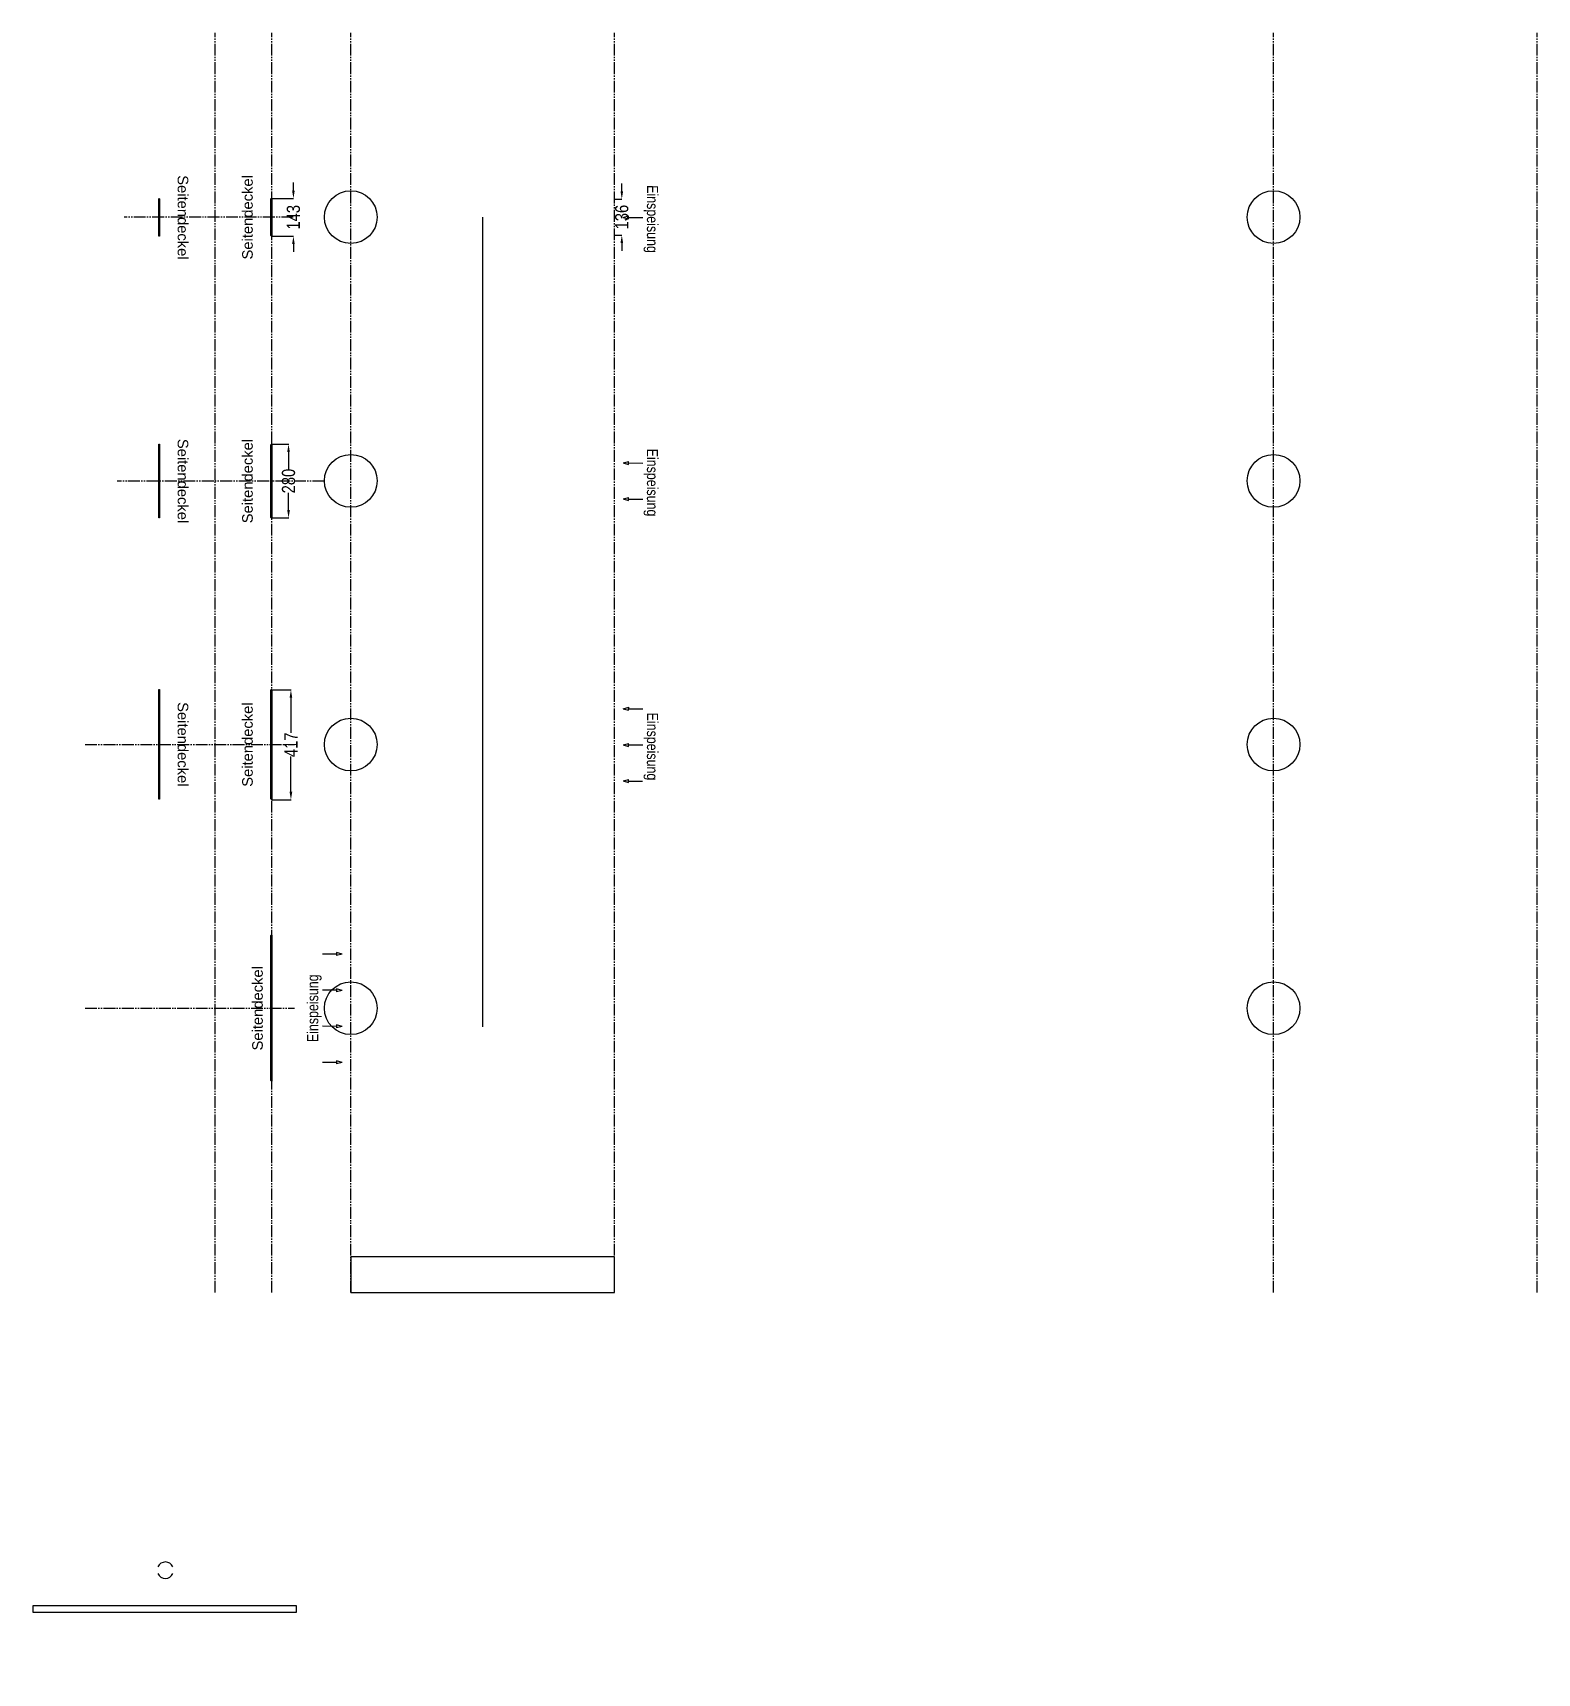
# Model space of a CAD drawing. Header units: millimetres. Extents: x -10007 to 11758, y -1552 to 23632.
# Drawn here: x -2643 to 3063, y 4775 to 10995 of the extents above; entities that cross this region are included whole.
import ezdxf

# ---------------------------------------------------------------- set-up
doc = ezdxf.new("R2010")
doc.units = ezdxf.units.MM
doc.header["$LTSCALE"] = 5
doc.linetypes.add('AUSGEZOGEN', pattern=[0])
doc.linetypes.add('CENTER_DASH_DASH', pattern=[14, 9, -1, 1, -1, 1, -1])
doc.layers.get('0').update_dxf_attribs({"linetype": 'CONTINUOUS'})
doc.layers.get('DEFPOINTS').update_dxf_attribs({"linetype": 'AUSGEZOGEN'})
doc.layers.add('AM_5', color=3, linetype='CONTINUOUS', lineweight=15)
doc.layers.add('Hilfslinie', color=6, linetype='CENTER_DASH_DASH', plot=False)
doc.layers.add('K', color=3, linetype='CONTINUOUS')
doc.styles.add('MTG', font='arial.ttf', dxfattribs={"width": 0.8})
doc.styles.add('ROMANS', font='ARIALUNI.TTF', dxfattribs={"width": 0.8})
doc.dimstyles.new('1XP1$0', dxfattribs={"dimtxt": 50, "dimasz": 30, "dimexe": 0.5, "dimexo": 0.5, "dimgap": 0.09, "dimtad": 1, "dimdec": 0, "dimzin": 0, "dimdsep": 46, "dimtxsty": 'ROMANS', "dimcen": 0, "dimclrd": 1, "dimclre": 1, "dimclrt": 7, "dimadec": 0, "dimazin": 3, "dimtfac": 1, "dimtdec": 4, "dimtofl": 0, "dimtmove": 0, "dimatfit": 3, "dimfxl": 1, "dimtolj": 1, "dimtzin": 0, "dimarcsym": 0})

msp = doc.modelspace()

# ---------------------------------------------------------------- texts
at = {"insert": (-1602.44332538861, 7167.38383011103), "char_height": 42.1957815954213, "attachment_point": 1, "rotation": 90, "style": 'MTG'}
msp.add_mtext_dynamic_manual_height_columns('Einspeisung', width=86.9080718434416, gutter_width=210.978907977107, heights=[0], dxfattribs=at)

# ---------------------------------------------------------------- blocks, each defined once
blk = doc.blocks.new('*D190')
at = {"layer": 'AM_5', "color": 1, "lineweight": -2, "transparency": 16777216}
for p, q in [((-1736.49996628033, 8503.40590604334), (-1663.50000000001, 8503.40590604334)), ((-1664.00000000001, 8473.40590604334), (-1664.00000000001, 8340.07144625565)), ((-1664.00000000001, 8116.67976955117), (-1664.00000000001, 8250.01422933887)), ((-1736.49996628033, 8086.67976955117), (-1663.50000000001, 8086.67976955117))]:
    blk.add_line(p, q, dxfattribs=at)
at = {"layer": 'AM_5', "color": 1, "transparency": 16777216}
for points in [[(-1669.00000000001, 8473.40590604334), (-1659.00000000001, 8473.40590604334), (-1664.00000000001, 8503.40590604334)], [(-1669.00000000001, 8116.67976955117), (-1659.00000000001, 8116.67976955117), (-1664.00000000001, 8086.67976955117)]]:
    blk.add_solid(points, dxfattribs=at)
at = {"layer": 'DEFPOINTS', "color": 0, "transparency": 16777216}
for p in [(-1736.99996628033, 8503.40590604334), (-1664.00000000001, 8503.40590604334), (-1736.99996628033, 8086.67976955117)]:
    blk.add_point(p, dxfattribs=at)
at = {"layer": 'AM_5', "color": 7, "transparency": 16777216, "insert": (-1664, 8295.04283779726), "char_height": 50, "attachment_point": 5, "rotation": 90, "style": 'ROMANS'}
blk.add_mtext('\\A1;417', dxfattribs=at)
blk = doc.blocks.new('*D191')
at = {"layer": 'AM_5', "color": 1, "lineweight": -2, "transparency": 16777216}
for p, q in [((-1736.49996628033, 9434.90590604331), (-1672.5, 9434.90590604331)), ((-1673, 9404.90590604331), (-1673, 9339.49795242809)), ((-1673, 9184.90590604343), (-1673, 9250.31385965865)), ((-1736.49996628033, 9154.90590604343), (-1672.5, 9154.90590604343))]:
    blk.add_line(p, q, dxfattribs=at)
at = {"layer": 'AM_5', "color": 1, "transparency": 16777216}
for points in [[(-1678, 9404.90590604331), (-1668, 9404.90590604331), (-1673, 9434.90590604331)], [(-1678, 9184.90590604343), (-1668, 9184.90590604343), (-1673, 9154.90590604343)]]:
    blk.add_solid(points, dxfattribs=at)
at = {"layer": 'DEFPOINTS', "color": 0, "transparency": 16777216}
for p in [(-1736.99996628033, 9434.90590604331), (-1673, 9434.90590604331), (-1736.99996628033, 9154.90590604343)]:
    blk.add_point(p, dxfattribs=at)
at = {"layer": 'AM_5', "color": 7, "transparency": 16777216, "insert": (-1673, 9294.90590604337), "char_height": 50, "attachment_point": 5, "rotation": 90, "style": 'ROMANS'}
blk.add_mtext('\\A1;280', dxfattribs=at)
blk = doc.blocks.new('Einspeisung_1z_seitlich_li')
at = {"color": 7}
for p, q in [((-53.831384022109, -1.82e-12), (-107.281817664545, 0.28571841317717)), ((-53.7559359440559, 5.66178493734697), (-53.9068321001537, -5.66178493734332)), ((-32.805828739343, -0.28018332620195), (-53.7559359440559, 5.66178493734697)), ((-32.805828739343, -0.28018332620195), (-53.9068321001537, -5.66178493734332))]:
    blk.add_line(p, q, dxfattribs=at)
at = {"insert": (-165.443359108271, -122.652848693364), "char_height": 42.1957815954213, "attachment_point": 1, "rotation": 90, "style": 'MTG'}
blk.add_mtext_dynamic_manual_height_columns('Einspeisung', width=86.9080718434416, gutter_width=210.978907977107, heights=[0], dxfattribs=at)
blk = doc.blocks.new('Einspeisung_1z_seitlich_re')
at = {"rotation": 179.927211014309}
blk.add_blockref('Einspeisung_1z_seitlich_li', (-0.00040348372232, -0.63520355888613), dxfattribs=at)
blk = doc.blocks.new('Einspeisung_2z_seitlich_li')
at = {"color": 7}
for p, q in [((-53.8313840221049, 68.4999999999709), (-107.281817664545, 68.7857184131481)), ((-53.7559359440559, 74.161784937316), (-53.9068321001537, 62.8382150626221)), ((-32.805828739343, 68.2198166737671), (-53.9068321001537, 62.8382150626221)), ((-32.805828739343, 68.2198166737671), (-53.7559359440559, 74.161784937316)), ((-53.8313840221049, -68.4999999999727), (-107.281817664545, -68.2142815867919)), ((-53.7559359440559, -62.8382150626276), (-53.9068321001537, -74.161784937316)), ((-32.805828739343, -68.7801833261765), (-53.9068321001537, -74.161784937316)), ((-32.805828739343, -68.7801833261765), (-53.7559359440559, -62.8382150626276))]:
    blk.add_line(p, q, dxfattribs=at)
at = {"insert": (-165.443359108271, -122.651121011091), "char_height": 42.1957815954213, "attachment_point": 1, "rotation": 90, "style": 'MTG'}
blk.add_mtext_dynamic_manual_height_columns('Einspeisung', width=86.9080718434416, gutter_width=210.978907977107, heights=[0], dxfattribs=at)
blk = doc.blocks.new('Einspeisung_2z_seitlich_re')
at = {"rotation": 180}
blk.add_blockref('Einspeisung_2z_seitlich_li', (0, 0), dxfattribs=at)
blk = doc.blocks.new('Einspeisung_3z_seitlich_li')
at = {"color": 7}
for p, q in [((-53.8313840221017, 136.363068246243), (-107.281817664541, 136.648786659425)), ((-53.7559359440527, 142.02485318359), (-53.9068321001537, 130.701283308897)), ((-32.805828739343, 136.082884920039), (-53.9068321001537, 130.701283308897)), ((-32.8058287393399, 136.082884920039), (-53.7559359440527, 142.02485318359)), ((-53.7559359440559, 4.88792142977217), (-53.9068321001537, -6.4356484449163)), ((-32.805828739343, -1.05404683377492), (-53.7559359440559, 4.88792142977217)), ((-53.8313840221049, -0.77386350757115), (-107.281817664545, -0.48814509439035)), ((-32.805828739343, -1.05404683377492), (-53.9068321001537, -6.4356484449163)), ((-53.831384022109, -137.636931753698), (-107.281817664545, -137.351213340518)), ((-53.7559359440559, -131.975146816354), (-53.9068321001537, -143.298716691046)), ((-32.805828739343, -137.917115079905), (-53.9068321001537, -143.298716691046)), ((-32.805828739343, -137.917115079905), (-53.7559359440559, -131.975146816354))]:
    blk.add_line(p, q, dxfattribs=at)
at = {"insert": (-165.443359108271, -123.288052764848), "char_height": 42.1957815954213, "attachment_point": 1, "rotation": 90, "style": 'MTG'}
blk.add_mtext_dynamic_manual_height_columns('Einspeisung', width=86.9080718434416, gutter_width=210.978907977107, heights=[0], dxfattribs=at)
blk = doc.blocks.new('Einspeisung_3z_seitlich_re')
at = {"rotation": 179.927013036823}
blk.add_blockref('Einspeisung_3z_seitlich_li', (-0.00121704502629, -1.27386247394315), dxfattribs=at)
blk = doc.blocks.new('Endplatte_3z')
at = {"color": 7}
blk.add_lwpolyline([(0, -208.363068246085), (-1, -208.363068246085, -0.4142135623731), (-3, -206.363068246085), (-3, 206.36306824609, -0.4142135623731), (-1, 208.363068246086), (0, 208.363068246086)], format="xyb", close=True, dxfattribs=at)
at = {"color": 7, "insert": (-111.846930020978, -160.05067956244), "char_height": 40, "attachment_point": 1, "rotation": 90}
blk.add_mtext_dynamic_manual_height_columns('{\\fArial|b0|i0|c0|p34;Seitendeckel}', width=335.263208157652, gutter_width=0.6, heights=[0], dxfattribs=at)
blk = doc.blocks.new('Endplatte_3z_re')
at = {"rotation": 180}
blk.add_blockref('Endplatte_3z', (0, 0.77386350757115), dxfattribs=at)
blk = doc.blocks.new('IV2-2GS-Seitendeckel')
at = {"color": 7}
blk.add_lwpolyline([(0, -139.999999999942), (-1, -139.999999999942, -0.4142135623731), (-3, -137.999999999942), (-3, 137.999999999942, -0.4142135623731), (-1, 139.999999999942), (0, 139.999999999942)], format="xyb", close=True, dxfattribs=at)
blk = doc.blocks.new('Endplatte_2z')
blk.add_blockref('IV2-2GS-Seitendeckel', (0, 0))
at = {"color": 7, "insert": (-111.846930020978, -160.050679562439), "char_height": 40, "attachment_point": 1, "rotation": 90}
blk.add_mtext_dynamic_manual_height_columns('{\\fArial|b0|i0|c0|p34;Seitendeckel}', width=335.263208157652, gutter_width=0.6, heights=[0], dxfattribs=at)
blk = doc.blocks.new('Endplatte_2z_re')
at = {"rotation": 180}
blk.add_blockref('Endplatte_2z', (0, 0), dxfattribs=at)
blk = doc.blocks.new('Endplatte_1z')
at = {"color": 7}
blk.add_lwpolyline([(0, -71.5), (-1, -71.5, -0.4142135623731), (-3, -69.5), (-3, 69.5, -0.4142135623731), (-1, 71.5), (0, 71.5)], format="xyb", close=True, dxfattribs=at)
at = {"color": 7, "insert": (-111.846930020978, -160.05067956244), "char_height": 40, "attachment_point": 1, "rotation": 90}
blk.add_mtext_dynamic_manual_height_columns('{\\fArial|b0|i0|c0|p34;Seitendeckel}', width=335.263208157652, gutter_width=0.6, heights=[0], dxfattribs=at)
blk = doc.blocks.new('Endplatte_1z_re')
at = {"rotation": 180}
blk.add_blockref('Endplatte_1z', (0, -0.63520407147917), dxfattribs=at)
blk = doc.blocks.new('Endplatte_1z_li')
blk.add_blockref('Endplatte_1z', (2.3e-13, 0))
blk = doc.blocks.new('Endplatte_2z_li')
blk.add_blockref('Endplatte_2z', (0, 0))
blk = doc.blocks.new('Endplatte_3z_li')
blk.add_blockref('Endplatte_3z', (3, -1.82e-12))
blk = doc.blocks.new('GS')
blk.add_lwpolyline([(0, -12.5), (1000, -12.5), (1000, 12.5), (0, 12.5)], close=True)
blk = doc.blocks.new('GSHalter')
at = {"layer": 'K', "color": 0}
for start, end in [(23.7800065848187, 156.219993415181), (203.780006584819, 336.219993415181)]:
    blk.add_arc((0, 0), 30.9999854453192, start, end, dxfattribs=at)
blk = doc.blocks.new('*D298')
at = {"layer": 'AM_5', "color": 1, "lineweight": -2, "transparency": 16777216}
for p, q in [((-408.985511915343, 10393.8167013047), (-408.985511915343, 10423.8167013047)), ((-436.499966280333, 10363.8167013047), (-408.485511915343, 10363.8167013047)), ((-436.499966280331, 10227.8167013047), (-408.485511915343, 10227.8167013047)), ((-408.985511915343, 10197.8167013047), (-408.985511915343, 10167.8167013047))]:
    blk.add_line(p, q, dxfattribs=at)
at = {"layer": 'AM_5', "color": 1, "transparency": 16777216}
for points in [[(-413.985511915343, 10393.8167013047), (-403.985511915343, 10393.8167013047), (-408.985511915343, 10363.8167013047)], [(-413.985511915343, 10197.8167013047), (-403.985511915343, 10197.8167013047), (-408.985511915343, 10227.8167013047)]]:
    blk.add_solid(points, dxfattribs=at)
at = {"layer": 'DEFPOINTS', "color": 0, "transparency": 16777216}
for p in [(-436.999966280333, 10363.8167013047), (-436.999966280331, 10227.8167013047), (-408.985511915343, 10227.8167013047)]:
    blk.add_point(p, dxfattribs=at)
at = {"layer": 'AM_5', "color": 7, "transparency": 16777216, "insert": (-408.98551191534, 10295.8167013047), "char_height": 50, "attachment_point": 5, "rotation": 90, "style": 'ROMANS'}
blk.add_mtext('\\A1;136', dxfattribs=at)
blk = doc.blocks.new('*D299')
at = {"layer": 'AM_5', "color": 1, "lineweight": -2, "transparency": 16777216}
for p, q in [((-1654.49999900001, 10396.6814972333), (-1654.49999900001, 10426.6814972333)), ((-1736.41244029737, 10366.6814972333), (-1653.99999900001, 10366.6814972333)), ((-1736.41244029737, 10223.6814972333), (-1653.99999900001, 10223.6814972333)), ((-1654.49999900001, 10193.6814972333), (-1654.49999900001, 10163.6814972333))]:
    blk.add_line(p, q, dxfattribs=at)
at = {"layer": 'AM_5', "color": 1, "transparency": 16777216}
for points in [[(-1659.49999900001, 10396.6814972333), (-1649.49999900001, 10396.6814972333), (-1654.49999900001, 10366.6814972333)], [(-1659.49999900001, 10193.6814972333), (-1649.49999900001, 10193.6814972333), (-1654.49999900001, 10223.6814972333)]]:
    blk.add_solid(points, dxfattribs=at)
at = {"layer": 'DEFPOINTS', "color": 0, "transparency": 16777216}
for p in [(-1736.91244029737, 10366.6814972333), (-1654.49999900001, 10366.6814972333), (-1736.91244029737, 10223.6814972333)]:
    blk.add_point(p, dxfattribs=at)
at = {"layer": 'AM_5', "color": 7, "transparency": 16777216, "insert": (-1654.499999, 10295.1814972333), "char_height": 50, "attachment_point": 5, "rotation": 90, "style": 'ROMANS'}
blk.add_mtext('\\A1;143', dxfattribs=at)
blk = doc.blocks.new('Endplatte_4z_re')
at = {"color": 7}
blk.add_lwpolyline([(0, 276.863068246085), (1, 276.863068246085, -0.4142135623731), (3, 274.863068246085), (3, -274.86306824609, -0.4142135623731), (1, -276.863068246086), (0, -276.863068246086)], format="xyb", close=True, dxfattribs=at)
at = {"color": 7, "insert": (73.7828894502691, 160.824543070011), "char_height": 40, "attachment_point": 1, "rotation": 270}
blk.add_mtext_dynamic_manual_height_columns('{\\fArial|b0|i0|c0|p34;Seitendeckel}', width=335.263208157652, gutter_width=0.6, heights=[0], dxfattribs=at)
blk = doc.blocks.new('Endplatte_4z_li')
at = {"rotation": 180}
blk.add_blockref('Endplatte_4z_re', (0, 0), dxfattribs=at)
blk = doc.blocks.new('Deckel_136')
blk.add_lwpolyline([(0, -68), (1000, -68), (1000, 68), (0, 68)], close=True)

# ---------------------------------------------------------------- dimensions: what is measured, and where the dimension line sits
at = {"layer": 'AM_5'}
for base, p1, p2, override, picture, middle in [((-1654.49999900001, 10366.6814972333), (-1736.91244029737, 10223.6814972333), (-1736.91244029737, 10366.6814972333), {"dimpost": '<>', "dimsd1": 0, "dimsd2": 0}, '*D299', (-1654.499999, 10295.1814972333)), ((-408.985511915343, 10227.8167013047), (-436.999966280333, 10363.8167013047), (-436.999966280331, 10227.8167013047), {"dimpost": '<>', "dimsd1": 0, "dimsd2": 0}, '*D298', (-408.98551191534, 10295.8167013047)), ((-1673, 9434.90590604331), (-1736.99996628033, 9154.90590604343), (-1736.99996628033, 9434.90590604331), {"dimpost": '<>'}, '*D191', (-1673, 9294.90590604337)), ((-1664.00000000001, 8503.40590604334), (-1736.99996628033, 8086.67976955117), (-1736.99996628033, 8503.40590604334), {"dimpost": '<>', "dimsd1": 0, "dimsd2": 0}, '*D190', (-1664, 8295.04283779726))]:
    dim = msp.add_linear_dim(base=base, p1=p1, p2=p2, angle=90.0000000000001, dimstyle='1XP1$0', override=override, dxfattribs=at)
    dim.commit()
    dim.dimension.update_dxf_attribs({"geometry": picture, "text_midpoint": middle})

# ---------------------------------------------------------------- linework, layer by layer
msp.add_line((-936.999966280331, 10295.1814972333), (-936.999966280331, 7225))
at = {"color": 7}
for p, q in [((-1490.83135030244, 7501.31670130479), (-1544.28178394488, 7501.60241971798)), ((-1490.75590222439, 7506.97848624214), (-1490.90679838049, 7495.65491636745)), ((-1469.80579501967, 7501.03651797859), (-1490.90679838049, 7495.65491636745)), ((-1469.80579501967, 7501.03651797859), (-1490.75590222439, 7506.97848624214)), ((-1490.83135030244, 7364.17976955098), (-1544.28178394488, 7364.46548796416)), ((-1490.75590222439, 7369.84155448832), (-1490.90679838049, 7358.51798461364)), ((-1469.80579501968, 7363.89958622477), (-1490.90679838049, 7358.51798461364)), ((-1469.80579501967, 7363.89958622477), (-1490.75590222439, 7369.84155448832)), ((-1490.83135030244, 7227.31670130485), (-1544.28178394488, 7227.60241971803)), ((-1490.75590222439, 7232.9784862422), (-1490.90679838049, 7221.65491636751)), ((-1469.80579501968, 7227.03651797865), (-1490.90679838049, 7221.65491636751)), ((-1469.80579501968, 7227.03651797865), (-1490.75590222439, 7232.9784862422)), ((-1490.75590222439, 7096.11541799607), (-1490.90679838049, 7084.79184812138)), ((-1469.80579501968, 7090.17344973252), (-1490.75590222439, 7096.11541799607)), ((-1490.83135030244, 7090.45363305873), (-1544.28178394488, 7090.73935147191)), ((-1469.80579501968, 7090.17344973252), (-1490.90679838049, 7084.79184812138))]:
    msp.add_line(p, q, dxfattribs=at)
at = {"color": 6}
for centre in [(-1436.99996628033, 10295.8167013048), (2063.00003371967, 10295.8167013048), (-1436.99996628033, 9295.81670130482), (2063.00003371967, 9295.81670130482), (-1436.99996628033, 8295.81670130482), (2063.00003371967, 8295.81670130482), (-1436.99996628033, 7295.81670130482), (2063.00003371967, 7295.81670130482)]:
    msp.add_circle(centre, 100, dxfattribs=at)
at = {"layer": 'Hilfslinie'}
for p, q in [((-1951.23347851885, 6218.00002649089), (-1951.23347851885, 10994.65413254)), ((-1736.99996628033, 6218.00002649089), (-1736.99996628033, 10994.65413254)), ((-1436.99996628033, 6218.00002649089), (-1436.99996628033, 10994.65413254)), ((-436.999966280333, 6218.00002649089), (-436.999966280333, 10994.65413254)), ((2063.00003371967, 6218.00002649089), (2063.00003371967, 10994.65413254)), ((3063.00003371967, 6218.00002649089), (3063.00003371967, 10994.65413254)), ((-1655, 10295.1814972333), (-2296, 10295.1814972333)), ((-1536.99581845427, 9294.90590604337), (-2323, 9294.90590604337)), ((-2445, 8295.81670130482), (-1650, 8295.81670130482)), ((-2445, 7296.72749656628), (-1650, 7296.72749656628))]:
    msp.add_line(p, q, dxfattribs=at)

# ---------------------------------------------------------------- block references
for name, p in [('Endplatte_1z_re', (-2165.46699075737, 10295.1814972333)), ('Endplatte_1z_li', (-1736.99996628033, 10295.1814972333)), ('Einspeisung_1z_seitlich_re', (-436.999966280333, 10295.1814972333)), ('Endplatte_2z_re', (-2165.46699075737, 9294.90590604337)), ('Endplatte_2z_li', (-1736.99996628033, 9294.90590604337)), ('Einspeisung_2z_seitlich_re', (-436.999966280331, 9295.17976955107)), ('Endplatte_3z_re', (-2165.46699075737, 8295.81670130482)), ('Endplatte_3z_li', (-1739.99996628033, 8295.81670130483)), ('Einspeisung_3z_seitlich_re', (-436.999966280329, 8295.17976955107)), ('Endplatte_4z_li', (-1736.99996628033, 7296.72749656628)), ('Deckel_136', (-1436.99996628033, 6286.00002649089)), ('GSHalter', (-2140.17827751787, 5165.26577108231)), ('GS', (-2643.04818776019, 5017.98906722294))]:
    msp.add_blockref(name, p)

msp.set_redraw_order([(e.dxf.handle, doc.entitydb.next_handle()) for e in msp.query("TEXT MTEXT ATTDEF DIMENSION ARC_DIMENSION")])  # texts and dimensions are drawn at this point

doc.saveas('drawing.dxf')
